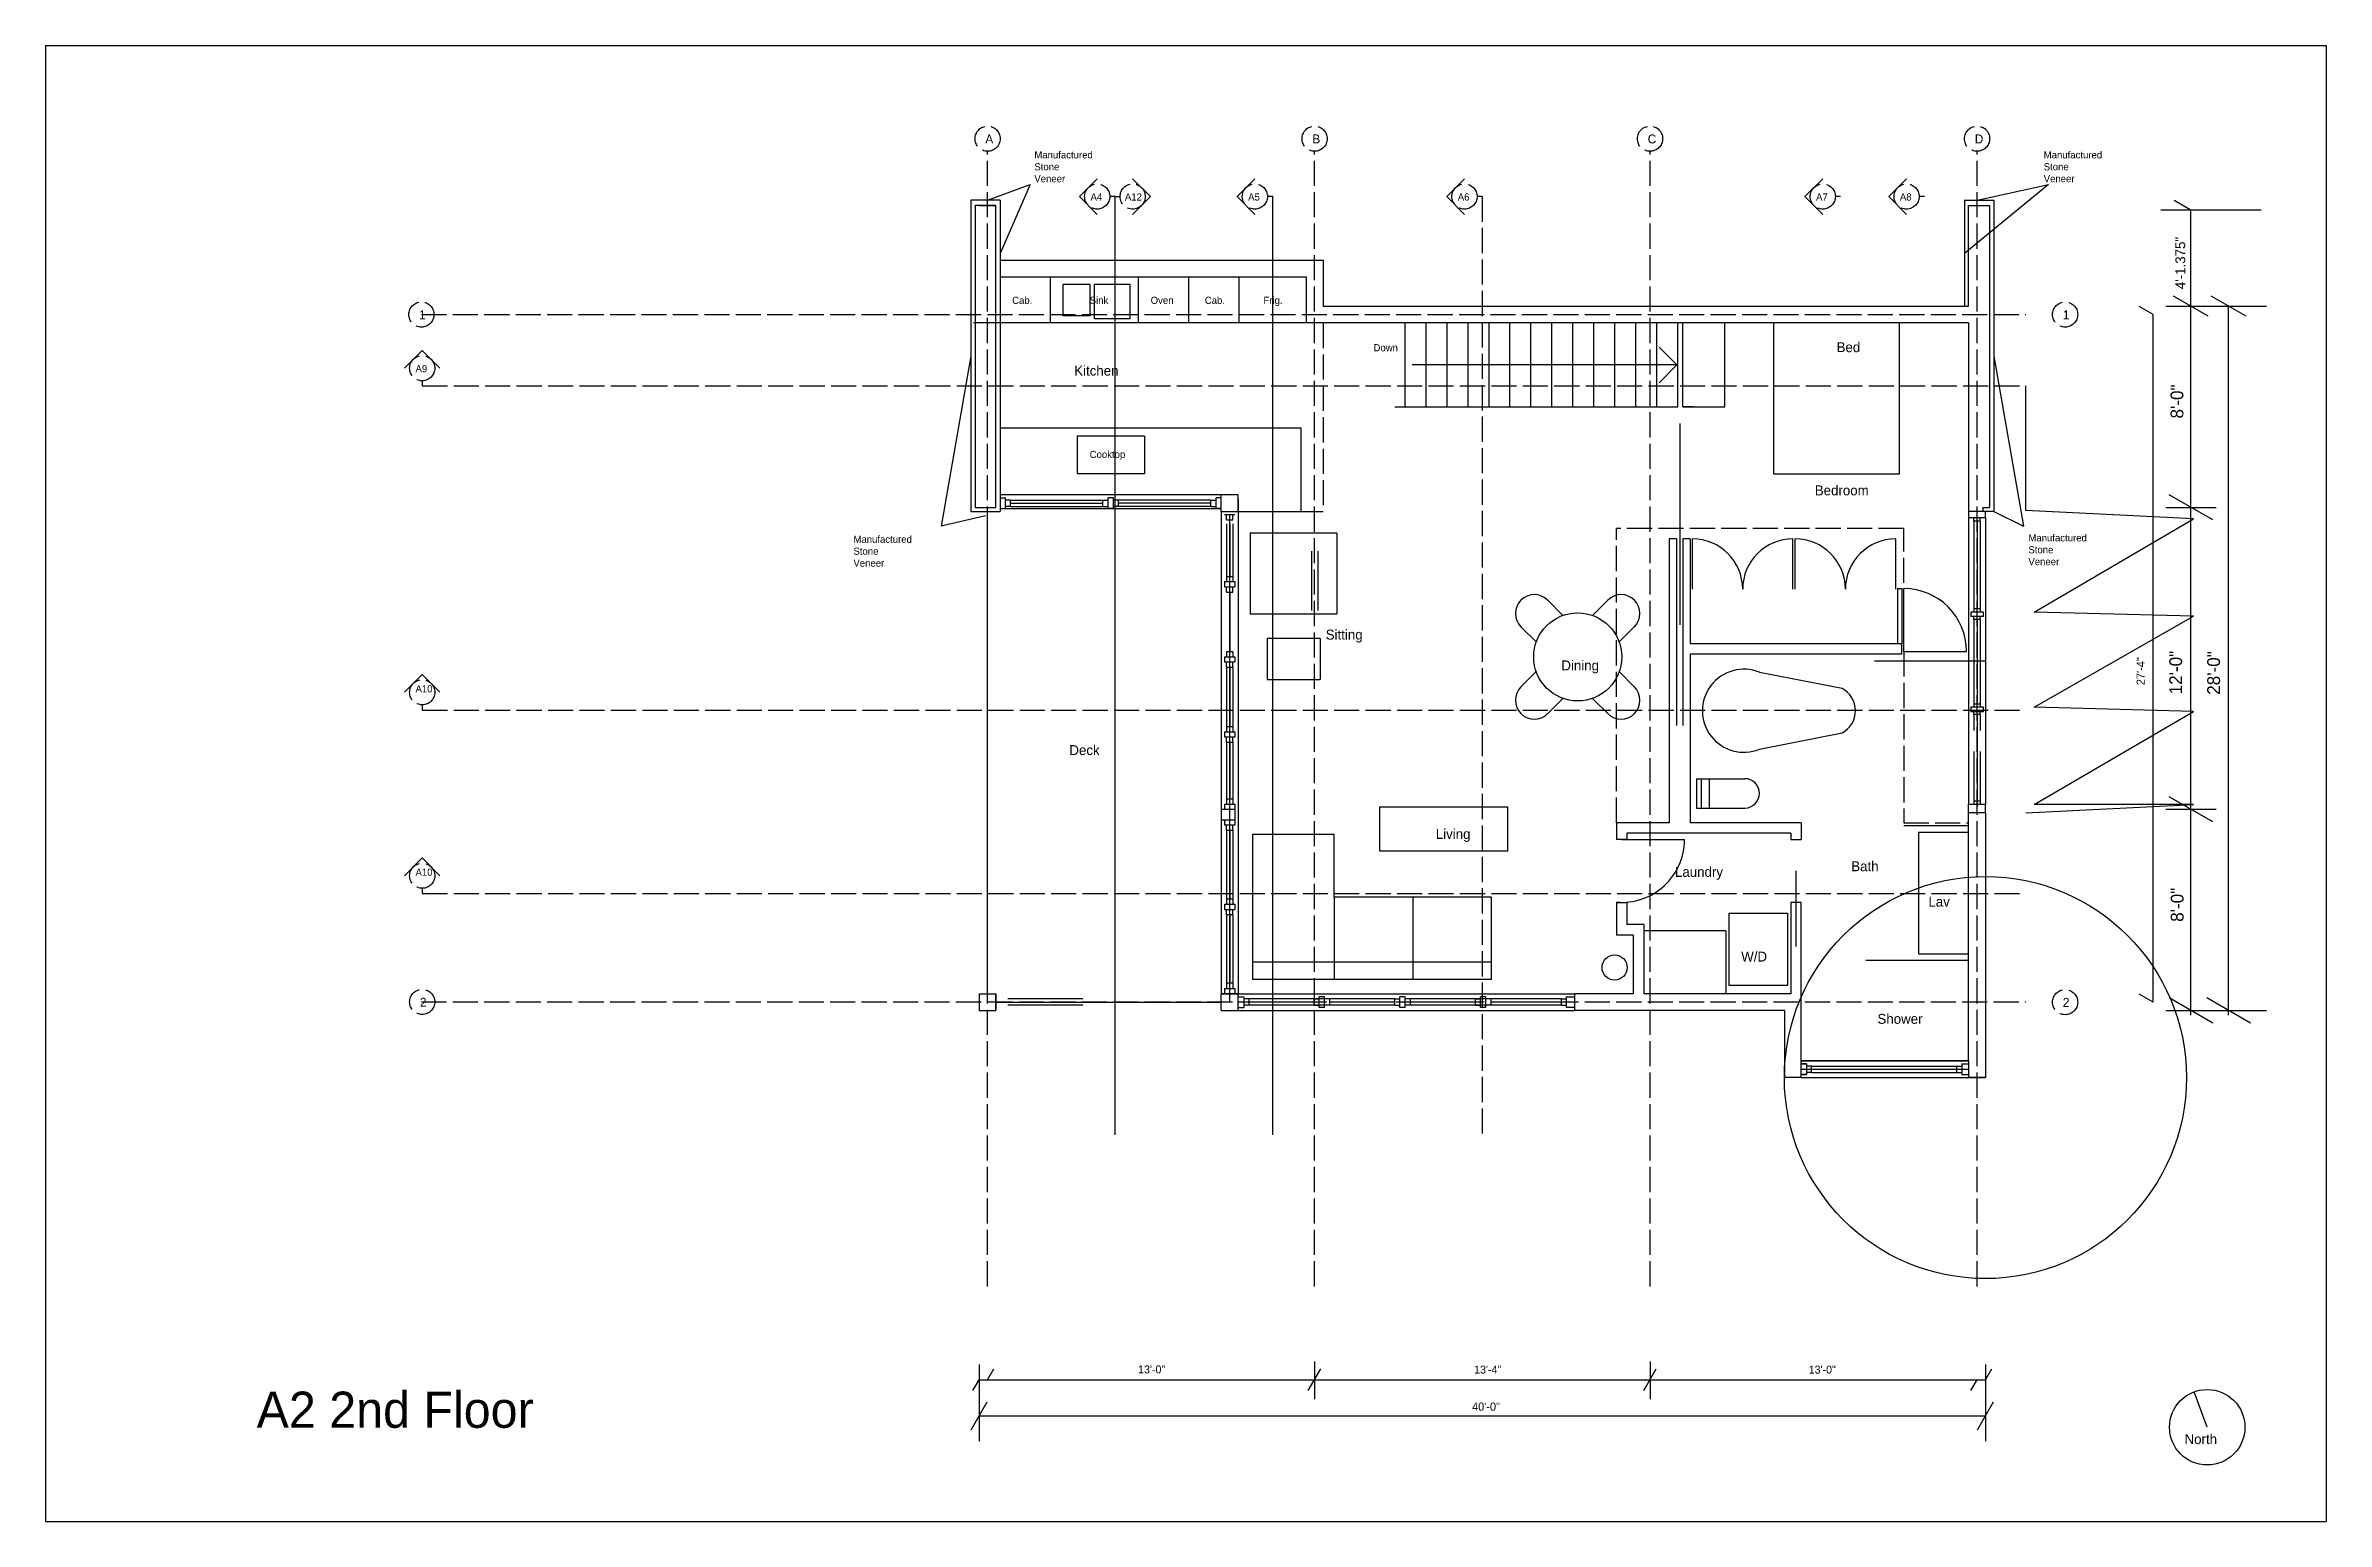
# Model space of a CAD drawing. Header units: inches. Extents: x 967 to 6851, y -1067 to 3434.
# Drawn here: x 967 to 2055, y 1971 to 2675 of the extents above; entities that cross this region are included whole.
import ezdxf

# ---------------------------------------------------------------- set-up
doc = ezdxf.new("R2010")
doc.units = ezdxf.units.IN
doc.header["$MEASUREMENT"] = 0
doc.linetypes.add('ACAD_ISO02W100', pattern=[15, 12, -3])
for name, color, linetype in [('const', 7, 'Continuous'), ('e1', 7, 'Continuous'), ('e2', 251, 'Continuous'), ('glass', 172, 'Continuous'), ('grid', 252, 'ACAD_ISO02W100'), ('millwork', 253, 'Continuous'), ('soffit', 253, 'ACAD_ISO02W100'), ('stairs', 140, 'Continuous'), ('walls', 7, 'Continuous')]:
    doc.layers.add(name, color=color, linetype=linetype)

msp = doc.modelspace()

# ---------------------------------------------------------------- texts
at = {"layer": 'const', "attachment_point": 1}
for s, insert, char_height, width in [('A', (1415.2, 2632.4), 4.26, 1625.197), ('\\pt3.4098;Manufactured^JStone^JVeneer', (1438.6, 2624.4), 3.41, 1300.158), ('B', (1571.2, 2632.4), 4.26, 1625.197), ('C', (1731.2, 2632.4), 4.26, 1625.197), ('D', (1887.2, 2632.4), 4.26, 1625.197), ('\\pt3.4098;Manufactured^JStone^JVeneer', (1920.1, 2624.4), 3.41, 1300.158), ('A4', (1465.4, 2604.3), 3.41, 1300.158), ('A12', (1481.8, 2604.3), 3.41, 1300.158), ('A5', (1540.6, 2604.3), 3.41, 1300.158), ('A6', (1640.6, 2604.3), 3.41, 1300.158), ('A7', (1811.5, 2604.3), 3.41, 1300.158), ('A8', (1851.5, 2604.3), 3.41, 1300.158), ('1', (1145.1, 2548.5), 4.26, 1625.197), ('\\pt3.4098;Cab.', (1428, 2555), 3.41, 1300.158), ('\\pt3.4098;Sink', (1465, 2555), 3.41, 1300.158), ('\\pt3.4098;Oven', (1494.1, 2555), 3.41, 1300.158), ('\\pt3.4098;Cab.', (1519.9, 2555), 3.41, 1300.158), ('\\pt3.4098;Frig.', (1547.9, 2555), 3.41, 1300.158), ('1', (1929.2, 2548.5), 4.26, 1625.197), ('\\pt3.4098;Down', (1600.4, 2532.4), 3.41, 1300.158), ('Bed', (1821.3, 2533.3), 4.74, 1805.775), ('A9', (1143.4, 2522.4), 3.41, 1300.158), ('\\PKitchen', (1457.6, 2530), 4.74, 1805.775), ('\\pt3.4098;Cooktop', (1465, 2481.5), 3.41, 1300.158), ('\\PBedroom', (1810.9, 2472.9), 4.74, 1805.775), ('\\pt3.4098;Manufactured^JStone^JVeneer', (1352.3, 2441), 3.41, 1300.158), ('\\pt3.4098;Manufactured^JStone^JVeneer', (1912.8, 2441.7), 3.41, 1300.158), ('Sitting', (1577.6, 2396.2), 4.74, 1805.775), ('\\PDining', (1690, 2389.4), 4.74, 1805.775), ('A10', (1143.4, 2369.7), 3.41, 1300.158), ('Deck', (1455.3, 2341.1), 4.74, 1805.775), ('Living', (1630.1, 2301.1), 4.74, 1805.775), ('Bath', (1828.3, 2285.7), 4.74, 1805.775), ('A10', (1143.4, 2282.2), 3.41, 1300.158), ('Laundry', (1744.2, 2283), 4.74, 1805.775), ('Lav', (1865.1, 2268.8), 4.74, 1805.775), ('W/D', (1775.8, 2242.6), 4.74, 1805.775), ('2', (1145.5, 2220.6), 4.26, 1625.197), ('2', (1929.2, 2220.5), 4.26, 1625.197), ('Shower', (1840.8, 2212.9), 4.74, 1805.775), ('13\'-0"', (1488.1, 2045.2), 3.79, 1444.62), ('13\'-4"', (1648.4, 2045.1), 3.79, 1444.62), ('13\'-0"', (1808, 2045.1), 3.79, 1444.62), ('A2 2nd Floor', (1067.6, 2032.7), 17.262, 6582.049), ('40\'-0"', (1647.4, 2027.5), 3.91, 1491.22), ('North', (1987.3, 2012.4), 4.74, 1805.775)]:
    msp.add_mtext(s, dxfattribs=dict(at, insert=insert, char_height=char_height, width=width))
at = {"layer": 'const', "attachment_point": 1, "rotation": 90}
for s, insert, char_height, width in [('4\'-1.375"', (1982.9, 2558.6), 4.74, 1805.775), ('8\'-0"', (1980.6, 2496.9), 6.11, 2330.032), ('27\'-4"', (1964.4, 2369.7), 3.91, 1491.22), ('12\'-0"', (1980, 2365.3), 6.11, 2330.032), ('28\'-0"', (1998.1, 2365.1), 6.11, 2330.032), ('8\'-0"', (1980.7, 2256.8), 6.11, 2330.032)]:
    msp.add_mtext(s, dxfattribs=dict(at, insert=insert, char_height=char_height, width=width))

# ---------------------------------------------------------------- linework, layer by layer
for p, q in [((966.9, 2674.8), (2054.9, 2674.8)), ((966.9, 2674.8), (966.9, 1970.8)), ((2054.9, 2674.8), (2054.9, 1970.8)), ((966.9, 1970.8), (2054.9, 1970.8))]:
    msp.add_line(p, q)
at = {"layer": 'const'}
for p, q in [((1990.3, 2596.3), (1982.3, 2600.9)), ((2023.9, 2596.3), (1975.9, 2596.3)), ((1990.3, 2212.3), (1990.3, 2596.3)), ((1972.3, 2546.5), (1965.6, 2550.3)), ((1972.3, 2218.5), (1972.3, 2546.5)), ((1978.3, 2550.5), (2026.3, 2550.5)), ((1998.6, 2545.7), (1982, 2555.3)), ((2016.6, 2545.7), (2000, 2555.3)), ((2008.3, 2212.3), (2008.3, 2550.5)), ((2000.7, 2448.5), (1979.9, 2460.5)), ((1978.3, 2454.5), (2002.3, 2454.5)), ((1978.3, 2310.5), (2002.3, 2310.5)), ((2000.7, 2304.5), (1979.9, 2316.5)), ((1972.3, 2218.5), (1965.6, 2222.3)), ((2000.7, 2208.5), (1979.9, 2220.5)), ((2018.7, 2208.5), (1997.9, 2220.5)), ((1978.3, 2214.5), (2026.3, 2214.5)), ((1412.3, 2045.7), (1412.3, 2009.1)), ((1892.3, 2045.7), (1892.3, 2009.1)), ((1409.3, 2033.2), (1412.3, 2038.4)), ((1412.3, 2038.4), (1892.3, 2038.4)), ((1416.3, 2038.4), (1419.3, 2043.6)), ((1569.3, 2033.2), (1575.3, 2043.6)), ((1729.3, 2033.2), (1735.3, 2043.6)), ((1885.3, 2033.2), (1888.3, 2038.4)), ((1892.3, 2038.4), (1895.3, 2043.6)), ((1408.5, 2014.5), (1416.1, 2027.8)), ((1888.5, 2014.5), (1896.1, 2027.8)), ((1412.3, 2021.1), (1892.3, 2021.1))]:
    msp.add_line(p, q, dxfattribs=at)
at = {"layer": 'e1'}
for p, q in [((1892.3, 2449.5), (1892.3, 2452.5)), ((1891.3, 2402.5), (1891.3, 2404.6)), ((1891.3, 2357), (1891.3, 2359.2)), ((1892.3, 2308.8), (1884.3, 2308.8)), ((1892.3, 2308.8), (1892.3, 2312.8)), ((1892.3, 2308.8), (1892.3, 2214.5))]:
    msp.add_line(p, q, dxfattribs=at)
for centre, radius in [((1892.3, 2182.5), 95.9), ((1998.1, 2015.7), 18)]:
    msp.add_circle(centre, radius, dxfattribs=at)
at = {"layer": 'e2'}
for p, q in [((1477.1, 2602.8), (1474.6, 2602.8)), ((1477.1, 2155.2), (1477.1, 2602.8)), ((1477.1, 2602.8), (1479.5, 2602.8)), ((1552.3, 2602.8), (1549.8, 2602.8)), ((1552.3, 2155.2), (1552.3, 2602.8)), ((1652.3, 2602.8), (1649.8, 2602.8)), ((1823.2, 2602.8), (1820.7, 2602.8)), ((1863.2, 2602.8), (1860.7, 2602.8)), ((1527.8, 2452.5), (1527.8, 2310.5)), ((1535.8, 2458.5), (1535.8, 2222.5)), ((1892.3, 2381.1), (1839.4, 2381.1)), ((1527.8, 2305.5), (1527.8, 2222.5)), ((1718.8, 2296.1), (1748.8, 2296.1)), ((1535.8, 2222.5), (1696.3, 2222.5)), ((1535.8, 2214.5), (1696.3, 2214.5)), ((1804.4, 2182.5), (1796.4, 2182.5)), ((1892.3, 2182.5), (1884.3, 2182.5))]:
    msp.add_line(p, q, dxfattribs=at)
msp.add_lwpolyline([(1911.5, 2308.8), (1991.5, 2312.8), (1915.5, 2312.8), (1991.5, 2357.2), (1915.5, 2359.2), (1991.5, 2402.6), (1915.5, 2404.6), (1991.5, 2449.1), (1911.5, 2453.1), (1911.5, 2512.5)], dxfattribs=at)
msp.add_arc((1718.8, 2296.1), 30, 265.2198, 0, dxfattribs=at)
at = {"layer": 'glass'}
for p, q in [((1427.3, 2458), (1471.3, 2458)), ((1427.3, 2455), (1471.3, 2455)), ((1522.8, 2458), (1478.8, 2458)), ((1522.8, 2455), (1478.8, 2455)), ((1530.3, 2446.6), (1530.3, 2421.6)), ((1533.3, 2446.6), (1533.3, 2421.6)), ((1886.8, 2448), (1886.8, 2406.1)), ((1889.8, 2448), (1889.8, 2406.1)), ((1570.8, 2433.6), (1570.8, 2405.3)), ((1573.8, 2433.6), (1573.8, 2405.3)), ((1886.8, 2401), (1886.8, 2360.7)), ((1889.8, 2401), (1889.8, 2360.7)), ((1530.3, 2378.3), (1530.3, 2350)), ((1533.3, 2378.3), (1533.3, 2350)), ((1886.8, 2355.7), (1886.8, 2348)), ((1889.8, 2355.7), (1889.8, 2348)), ((1530.3, 2342.5), (1530.3, 2315.5)), ((1533.3, 2342.5), (1533.3, 2315.5)), ((1886.8, 2338), (1886.8, 2314.3)), ((1889.8, 2338), (1889.8, 2314.3)), ((1530.3, 2300.5), (1530.3, 2267.7)), ((1533.3, 2300.5), (1533.3, 2267.7)), ((1530.3, 2260.2), (1530.3, 2227.5)), ((1533.3, 2260.2), (1533.3, 2227.5)), ((1461.7, 2220), (1426, 2220)), ((1576.8, 2220), (1540.5, 2220)), ((1610.5, 2220), (1579.5, 2220)), ((1690, 2220), (1618, 2220)), ((1461.7, 2217), (1426, 2217)), ((1576.8, 2217), (1540.5, 2217)), ((1610.5, 2217), (1579.5, 2217)), ((1690, 2217), (1618, 2217)), ((1809.4, 2188), (1878.6, 2188)), ((1809.4, 2185), (1878.6, 2185))]:
    msp.add_line(p, q, dxfattribs=at)
at = {"layer": 'grid'}
for p, q in [((1416.3, 2082.9), (1416.3, 2624.4)), ((1572.3, 2082.9), (1572.3, 2624.4)), ((1732.3, 2082.9), (1732.3, 2624.4)), ((1888.3, 2082.9), (1888.3, 2624.4)), ((1652.3, 2602.8), (1652.3, 2155.2)), ((1146.2, 2546.5), (1911.5, 2546.5)), ((1146.6, 2514.9), (1146.6, 2512.5)), ((1146.6, 2512.5), (1911.5, 2512.5)), ((1146.6, 2360.3), (1146.6, 2357.8)), ((1146.6, 2357.8), (1911.5, 2357.8)), ((1146.6, 2272.8), (1146.6, 2270.3)), ((1146.6, 2270.3), (1911.5, 2270.3)), ((1146.2, 2218.6), (1911.5, 2218.6))]:
    msp.add_line(p, q, dxfattribs=at)
for centre in [(1416.3, 2630.4), (1572.3, 2630.4), (1732.3, 2630.4), (1888.3, 2630.4), (1468.6, 2602.8), (1485.5, 2602.8), (1543.8, 2602.8), (1643.8, 2602.8), (1814.7, 2602.8), (1854.7, 2602.8), (1146.2, 2546.5), (1930.3, 2546.5), (1146.6, 2520.9), (1146.6, 2366.3), (1146.6, 2278.8), (1146.6, 2218.6), (1930.3, 2218.5)]:
    msp.add_circle(centre, 6, dxfattribs=at)
at = {"layer": 'millwork'}
for p, q in [((1416.3, 2601), (1436.6, 2608.5)), ((1436.6, 2608.5), (1422.3, 2575.7)), ((1922.4, 2608.5), (1882.3, 2575.7)), ((1888.3, 2601), (1922.4, 2608.5)), ((1884.3, 2550.5), (1884.3, 2598.5)), ((1446.3, 2542.5), (1446.3, 2564.5)), ((1452.3, 2545.9), (1452.3, 2560.9)), ((1465.3, 2560.9), (1452.3, 2560.9)), ((1465.3, 2545.9), (1465.3, 2560.9)), ((1467.3, 2544.4), (1467.3, 2560.9)), ((1484.3, 2560.9), (1467.3, 2560.9)), ((1484.3, 2544.4), (1484.3, 2560.9)), ((1488.3, 2542.5), (1488.3, 2564.5)), ((1512.3, 2542.5), (1512.3, 2564.5)), ((1536.3, 2542.5), (1536.3, 2564.5)), ((1568.3, 2542.5), (1409.5, 2542.5)), ((1465.3, 2545.9), (1452.3, 2545.9)), ((1484.3, 2544.4), (1467.3, 2544.4)), ((1745.5, 2502.5), (1745.5, 2542.5)), ((1748, 2502.5), (1748, 2542.5)), ((1768, 2502.5), (1768, 2542.5)), ((1791.3, 2470.5), (1791.3, 2542.5)), ((1851.3, 2470.5), (1851.3, 2542.5)), ((1408.3, 2526.7), (1394.1, 2445.6)), ((1896.3, 2526.7), (1910.5, 2445.6)), ((1748, 2502.5), (1748, 2502.5)), ((1748, 2502.5), (1768, 2502.5)), ((1422.3, 2492.5), (1565.8, 2492.5)), ((1565.8, 2492.5), (1565.8, 2452.5)), ((1459.1, 2488.5), (1459.1, 2470.5)), ((1491.1, 2488.5), (1459.1, 2488.5)), ((1491.1, 2488.5), (1491.1, 2470.5)), ((1491.1, 2470.5), (1459.1, 2470.5)), ((1791.3, 2470.5), (1851.3, 2470.5)), ((1527.8, 2460.5), (1422.3, 2460.5)), ((1415.3, 2450.5), (1394.1, 2445.6)), ((1416.3, 2222.5), (1416.3, 2452.5)), ((1422.3, 2454), (1527.8, 2454)), ((1427.3, 2456.5), (1471.3, 2456.5)), ((1522.8, 2456.5), (1478.8, 2456.5)), ((1531.8, 2218.5), (1531.8, 2451.1)), ((1535.8, 2452.5), (1565.8, 2452.5)), ((1884.3, 2449.5), (1884.3, 2312.8)), ((1892.3, 2449.5), (1892.3, 2312.8)), ((1896.3, 2452.5), (1910.5, 2445.6)), ((1531.8, 2446.6), (1531.8, 2421.6)), ((1582.9, 2442.2), (1541.6, 2442.2)), ((1541.6, 2442.2), (1541.6, 2403.7)), ((1582.9, 2442.2), (1582.9, 2403.7)), ((1752.5, 2415.5), (1752.5, 2439.5)), ((1800.5, 2415.5), (1800.5, 2439.5)), ((1801.5, 2415.5), (1801.5, 2439.5)), ((1849.5, 2415.5), (1849.5, 2439.5)), ((1888.3, 2448), (1888.3, 2406.1)), ((1850.4, 2415.8), (1850.4, 2389.5)), ((1850.4, 2415.8), (1852.4, 2415.8)), ((1852.4, 2415.8), (1852.4, 2389.5)), ((1531.8, 2414.1), (1531.8, 2385.8)), ((1683.5, 2410.3), (1690.7, 2403)), ((1712.1, 2410.3), (1704.8, 2403)), ((1541.6, 2403.7), (1582.9, 2403.7)), ((1670.7, 2397.5), (1678, 2390.3)), ((1724.8, 2397.5), (1717.6, 2390.3)), ((1888.3, 2401), (1888.3, 2360.7)), ((1574.9, 2391.9), (1549.6, 2391.9)), ((1549.6, 2391.9), (1549.6, 2372.4)), ((1574.9, 2391.9), (1574.9, 2372.4)), ((1531.8, 2378.3), (1531.8, 2350)), ((1549.6, 2372.4), (1574.9, 2372.4)), ((1670.7, 2368.9), (1678, 2376.2)), ((1724.8, 2368.9), (1717.6, 2376.2)), ((1823.9, 2368.1), (1784.5, 2375.8)), ((1683.5, 2356.2), (1690.7, 2363.4)), ((1712.1, 2356.2), (1704.8, 2363.4)), ((1888.3, 2355.7), (1888.3, 2314.3)), ((1531.8, 2342.5), (1531.8, 2315.5)), ((1784.5, 2339.2), (1823.9, 2346.9)), ((1888.3, 2338), (1888.3, 2311.8)), ((1754.5, 2325.1), (1777.5, 2325.1)), ((1754.5, 2325.1), (1754.5, 2311.1)), ((1756.8, 2311.1), (1756.8, 2325.1)), ((1760.5, 2325.1), (1760.5, 2311.1)), ((1603.3, 2311.7), (1603.3, 2290.6)), ((1603.3, 2311.7), (1664.5, 2311.7)), ((1664.5, 2290.6), (1664.5, 2311.7)), ((1754.5, 2311.1), (1777.5, 2311.1)), ((1531.8, 2300.5), (1531.8, 2267.7)), ((1860.3, 2299.6), (1860.3, 2241.5)), ((1860.3, 2299.6), (1884.3, 2299.6)), ((1603.3, 2290.6), (1664.5, 2290.6)), ((1581.7, 2268.5), (1581.7, 2229.5)), ((1619.2, 2268.5), (1619.2, 2229.5)), ((1531.8, 2260.2), (1531.8, 2227.5)), ((1768.4, 2252.5), (1729.3, 2252.5)), ((1768.4, 2252.5), (1768.4, 2222.5)), ((1769.9, 2260.9), (1797.9, 2260.9)), ((1769.9, 2260.9), (1769.9, 2226.5)), ((1797.9, 2260.9), (1797.9, 2226.5)), ((1860.3, 2241.5), (1884.3, 2241.5)), ((1656.7, 2237.5), (1542.7, 2237.5)), ((1797.9, 2226.5), (1769.9, 2226.5)), ((1420.3, 2218.5), (1527.8, 2218.5)), ((1572, 2218.5), (1541, 2218.5)), ((1610.5, 2218.5), (1579.5, 2218.5)), ((1649, 2218.5), (1618, 2218.5)), ((1690, 2218.5), (1656.5, 2218.5)), ((1804.4, 2190.5), (1884.3, 2190.5)), ((1804.4, 2186.5), (1884.2, 2186.5)), ((1804.4, 2182.5), (1884.3, 2182.5))]:
    msp.add_line(p, q, dxfattribs=at)
msp.add_lwpolyline([(1542.7, 2229.5), (1656.7, 2229.5), (1656.7, 2268.5), (1581.7, 2268.5), (1581.7, 2298.5), (1542.7, 2298.5), (1542.7, 2229.5)], dxfattribs=at)
msp.add_circle((1715.4, 2235), 6, dxfattribs=at)
for centre, radius, start, end in [((1752.5, 2415.5), 24, 360, 90), ((1800.5, 2415.5), 24, 90, 180), ((1801.5, 2415.5), 24, 360, 90), ((1849.5, 2415.5), 24, 90, 180), ((1853.3, 2385.8), 30, 0, 90), ((1677.1, 2403.9), 9, 45, 225), ((1718.5, 2403.9), 9, 315, 135), ((1777.1, 2357.5), 19.8, 67.9278, 292.0722), ((1677.1, 2362.5), 9, 135, 315), ((1718.5, 2362.5), 9, 225, 45), ((1818.3, 2357.5), 12, 297.8274, 62.1726), ((1777.5, 2318.1), 7, 270, 90)]:
    msp.add_arc(centre, radius, start, end, dxfattribs=at)
at = {"layer": 'soffit'}
for p, q in [((1576.3, 2542.5), (1576.3, 2452.5)), ((1535.8, 2452.5), (1576.3, 2452.5)), ((1716.3, 2304.1), (1716.3, 2444.5)), ((1853.3, 2444.5), (1716.3, 2444.5)), ((1853.3, 2418.5), (1853.3, 2444.5)), ((1853.3, 2385.8), (1853.3, 2304.1)), ((1853.3, 2304.1), (1884.3, 2304.1))]:
    msp.add_line(p, q, dxfattribs=at)
at = {"layer": 'stairs'}
for p, q in [((1615.5, 2502.5), (1615.5, 2542.5)), ((1625.5, 2502.5), (1625.5, 2542.5)), ((1635.5, 2502.5), (1635.5, 2542.5)), ((1645.5, 2502.5), (1645.5, 2542.5)), ((1655.5, 2502.5), (1655.5, 2542.5)), ((1665.5, 2502.5), (1665.5, 2542.5)), ((1675.5, 2502.5), (1675.5, 2542.5)), ((1685.5, 2502.5), (1685.5, 2542.5)), ((1695.5, 2502.5), (1695.5, 2542.5)), ((1705.5, 2502.5), (1705.5, 2542.5)), ((1715.5, 2502.5), (1715.5, 2542.5)), ((1725.5, 2502.5), (1725.5, 2542.5)), ((1735.5, 2502.5), (1735.5, 2542.5)), ((1610.5, 2502.5), (1745.5, 2502.5))]:
    msp.add_line(p, q, dxfattribs=at)
at = {"layer": 'walls'}
for p, q in [((1468.6, 2611.3), (1460.1, 2602.8)), ((1485.5, 2611.3), (1494, 2602.8)), ((1543.8, 2611.3), (1535.3, 2602.8)), ((1643.8, 2611.3), (1635.3, 2602.8)), ((1814.7, 2611.3), (1806.2, 2602.8)), ((1854.7, 2611.3), (1846.2, 2602.8)), ((1408.3, 2601), (1408.3, 2452.5)), ((1422.3, 2601), (1408.3, 2601)), ((1422.3, 2601), (1422.3, 2452.5)), ((1468.6, 2594.3), (1460.1, 2602.8)), ((1485.5, 2594.3), (1494, 2602.8)), ((1543.8, 2594.3), (1535.3, 2602.8)), ((1643.8, 2594.3), (1635.3, 2602.8)), ((1814.7, 2594.3), (1806.2, 2602.8)), ((1854.7, 2594.3), (1846.2, 2602.8)), ((1882.3, 2601), (1882.3, 2550.5)), ((1882.3, 2601), (1896.3, 2601)), ((1896.3, 2601), (1896.3, 2452.5)), ((1420.3, 2598.5), (1410.3, 2598.5)), ((1410.3, 2598.5), (1410.3, 2454.5)), ((1412.3, 2598.5), (1420.3, 2598.5)), ((1420.3, 2454.5), (1420.3, 2598.5)), ((1884.3, 2598.5), (1894.3, 2598.5)), ((1894.3, 2598.5), (1894.3, 2454.5)), ((1422.3, 2572.5), (1576.3, 2572.5)), ((1576.3, 2572.5), (1576.3, 2550.5)), ((1422.3, 2564.5), (1568.3, 2564.5)), ((1568.3, 2564.5), (1568.3, 2542.5)), ((1576.3, 2550.5), (1884.3, 2550.5)), ((1884.3, 2542.5), (1568.3, 2542.5)), ((1884.3, 2542.5), (1884.3, 2449.5)), ((1138.1, 2520.9), (1146.6, 2529.4)), ((1155, 2520.9), (1146.6, 2529.4)), ((1745.1, 2522.5), (1736.6, 2530.9)), ((1745.1, 2522.5), (1618.9, 2522.5)), ((1745.1, 2522.5), (1736.6, 2514)), ((1753, 2502.5), (1748, 2502.5)), ((1746.5, 2494.5), (1746.5, 2398.5)), ((1422.3, 2459), (1424.8, 2459)), ((1424.8, 2454), (1424.8, 2459)), ((1476.3, 2459), (1473.8, 2459)), ((1473.8, 2454), (1473.8, 2459)), ((1476.3, 2454), (1476.3, 2459)), ((1525.3, 2454), (1525.3, 2459)), ((1527.8, 2459), (1525.3, 2459)), ((1535.8, 2460.5), (1527.8, 2460.5)), ((1527.8, 2452.5), (1527.8, 2460.5)), ((1535.8, 2452.5), (1535.8, 2460.5)), ((1408.3, 2452.5), (1422.3, 2452.5)), ((1410.3, 2454.5), (1420.3, 2454.5)), ((1422.3, 2454), (1424.8, 2454)), ((1427.3, 2458), (1424.8, 2458)), ((1427.3, 2455), (1424.8, 2455)), ((1427.3, 2455), (1427.3, 2458)), ((1471.3, 2455), (1471.3, 2458)), ((1471.3, 2458), (1473.8, 2458)), ((1471.3, 2455), (1473.8, 2455)), ((1476.3, 2454), (1473.8, 2454)), ((1478.8, 2458), (1476.3, 2458)), ((1478.8, 2455), (1476.3, 2455)), ((1478.8, 2455), (1478.8, 2458)), ((1522.8, 2458), (1525.3, 2458)), ((1522.8, 2455), (1522.8, 2458)), ((1522.8, 2455), (1525.3, 2455)), ((1527.8, 2454), (1525.3, 2454)), ((1527.8, 2452.5), (1535.8, 2452.5)), ((1529.3, 2451.1), (1534.3, 2451.1)), ((1530.3, 2448.6), (1530.3, 2451.1)), ((1530.3, 2448.6), (1533.3, 2448.6)), ((1533.3, 2448.6), (1533.3, 2451.1)), ((1892.3, 2452.5), (1884.3, 2452.5)), ((1892.3, 2449.5), (1884.3, 2449.5)), ((1886.8, 2448), (1886.8, 2449.5)), ((1889.8, 2448), (1889.8, 2449.5)), ((1891.1, 2454.5), (1894.3, 2454.5)), ((1891.1, 2454.5), (1891.1, 2452.5)), ((1896.3, 2452.5), (1891.1, 2452.5)), ((1741.5, 2439.5), (1741.5, 2304.1)), ((1745, 2439.5), (1741.5, 2439.5)), ((1745, 2439.5), (1745, 2350.5)), ((1748, 2439.5), (1748, 2350.5)), ((1751.5, 2439.5), (1748, 2439.5)), ((1751.5, 2439.5), (1751.5, 2389.5)), ((1889.8, 2448), (1886.8, 2448)), ((1529.3, 2419.1), (1534.3, 2419.1)), ((1529.3, 2419.1), (1529.3, 2416.6)), ((1529.3, 2416.6), (1534.3, 2416.6)), ((1530.3, 2421.6), (1530.3, 2419.1)), ((1530.3, 2421.6), (1533.3, 2421.6)), ((1530.3, 2414.1), (1530.3, 2416.6)), ((1533.3, 2421.6), (1533.3, 2419.1)), ((1533.3, 2414.1), (1533.3, 2416.6)), ((1534.3, 2419.1), (1534.3, 2416.6)), ((1853.3, 2385.8), (1853.3, 2415.8)), ((1530.3, 2414.1), (1533.3, 2414.1)), ((1885.3, 2404.6), (1885.3, 2402.5)), ((1891.3, 2404.6), (1885.3, 2404.6)), ((1889.8, 2406.1), (1886.8, 2406.1)), ((1886.8, 2406.1), (1886.8, 2404.6)), ((1889.8, 2406.1), (1889.8, 2404.6)), ((1891.3, 2402.5), (1885.3, 2402.5)), ((1886.8, 2401), (1886.8, 2402.5)), ((1889.8, 2401), (1886.8, 2401)), ((1889.8, 2401), (1889.8, 2402.5)), ((1529.3, 2383.3), (1534.3, 2383.3)), ((1529.3, 2383.3), (1529.3, 2380.8)), ((1530.3, 2385.8), (1530.3, 2383.3)), ((1530.3, 2385.8), (1533.3, 2385.8)), ((1533.3, 2385.8), (1533.3, 2383.3)), ((1534.3, 2383.3), (1534.3, 2380.8)), ((1852.4, 2389.5), (1751.5, 2389.5)), ((1751.5, 2384.5), (1751.5, 2304.1)), ((1852.4, 2384.5), (1751.5, 2384.5)), ((1852.4, 2384.5), (1852.4, 2389.5)), ((1853.3, 2385.8), (1883.3, 2385.8)), ((1138.1, 2366.3), (1146.6, 2374.8)), ((1155, 2366.3), (1146.6, 2374.8)), ((1529.3, 2380.8), (1534.3, 2380.8)), ((1530.3, 2378.3), (1530.3, 2380.8)), ((1530.3, 2378.3), (1533.3, 2378.3)), ((1533.3, 2378.3), (1533.3, 2380.8)), ((1891.3, 2359.2), (1885.3, 2359.2)), ((1885.3, 2359.2), (1885.3, 2357)), ((1891.3, 2357), (1885.3, 2357)), ((1889.8, 2360.7), (1886.8, 2360.7)), ((1886.8, 2360.7), (1886.8, 2359.2)), ((1886.8, 2355.5), (1886.8, 2357)), ((1889.8, 2355.7), (1886.8, 2355.7)), ((1889.8, 2360.7), (1889.8, 2359.2)), ((1889.8, 2355.5), (1889.8, 2357)), ((1529.3, 2347.5), (1534.3, 2347.5)), ((1529.3, 2347.5), (1529.3, 2345)), ((1529.3, 2345), (1534.3, 2345)), ((1530.3, 2350), (1530.3, 2347.5)), ((1530.3, 2350), (1533.3, 2350)), ((1530.3, 2342.5), (1530.3, 2345)), ((1530.3, 2342.5), (1533.3, 2342.5)), ((1533.3, 2350), (1533.3, 2347.5)), ((1533.3, 2342.5), (1533.3, 2345)), ((1534.3, 2347.5), (1534.3, 2345)), ((1527.8, 2310.5), (1534.3, 2310.5)), ((1527.8, 2310.5), (1527.8, 2305.5)), ((1529.3, 2313), (1534.3, 2313)), ((1529.3, 2313), (1529.3, 2310.5)), ((1530.3, 2315.5), (1533.3, 2315.5)), ((1530.3, 2315.5), (1530.3, 2313)), ((1533.3, 2315.5), (1533.3, 2313)), ((1534.3, 2313), (1534.3, 2303)), ((1884.3, 2190.5), (1884.3, 2312.8)), ((1892.3, 2312.8), (1884.3, 2312.8)), ((1889.8, 2314.3), (1886.8, 2314.3)), ((1886.8, 2314.3), (1886.8, 2312.8)), ((1889.8, 2314.3), (1889.8, 2312.8)), ((1527.8, 2305.5), (1534.3, 2305.5)), ((1529.3, 2305.5), (1529.3, 2303)), ((1529.3, 2303), (1534.3, 2303)), ((1530.3, 2300.5), (1530.3, 2303)), ((1530.3, 2300.5), (1533.3, 2300.5)), ((1533.3, 2300.5), (1533.3, 2303)), ((1716.3, 2304.1), (1716.3, 2296.1)), ((1741.5, 2304.1), (1716.3, 2304.1)), ((1721.3, 2296.1), (1716.3, 2296.1)), ((1799.4, 2299.1), (1721.3, 2299.1)), ((1721.3, 2299.1), (1721.3, 2296.1)), ((1804.4, 2304.1), (1751.5, 2304.1)), ((1799.4, 2299.1), (1799.4, 2296.1)), ((1799.4, 2296.1), (1804.4, 2296.1)), ((1804.4, 2304.1), (1804.4, 2296.1)), ((1884.3, 2302.6), (1853.3, 2302.6)), ((1138.1, 2278.8), (1146.6, 2287.3)), ((1155, 2278.8), (1146.6, 2287.3)), ((1801.9, 2281.1), (1801.9, 2245.1)), ((1529.3, 2265.2), (1534.3, 2265.2)), ((1529.3, 2265.2), (1529.3, 2262.7)), ((1530.3, 2267.7), (1530.3, 2265.2)), ((1530.3, 2267.7), (1533.3, 2267.7)), ((1533.3, 2267.7), (1533.3, 2265.2)), ((1534.3, 2265.2), (1534.3, 2262.7)), ((1716.3, 2266.2), (1716.3, 2266.1)), ((1716.3, 2266.1), (1716.3, 2250.5)), ((1716.3, 2266.1), (1721.3, 2266.1)), ((1721.3, 2266.1), (1721.3, 2255.5)), ((1799.4, 2266.1), (1799.4, 2222.5)), ((1804.4, 2266.1), (1799.4, 2266.1)), ((1801.9, 2266.1), (1801.9, 2266.1)), ((1804.4, 2222.5), (1804.4, 2266.1)), ((1529.3, 2262.7), (1534.3, 2262.7)), ((1530.3, 2260.2), (1530.3, 2262.7)), ((1533.3, 2260.2), (1530.3, 2260.2)), ((1533.3, 2260.2), (1533.3, 2262.7)), ((1729.3, 2255.5), (1721.3, 2255.5)), ((1729.3, 2255.5), (1729.3, 2222.5)), ((1724.3, 2250.5), (1716.3, 2250.5)), ((1724.3, 2250.5), (1724.3, 2222.5)), ((1892.3, 2246.5), (1892.3, 2182.5)), ((1835.3, 2238.5), (1884.3, 2238.5)), ((1412.3, 2222.5), (1412.3, 2214.5)), ((1412.3, 2222.5), (1420.3, 2222.5)), ((1420.3, 2222.5), (1420.3, 2214.5)), ((1420.3, 2214.5), (1420.3, 2222.5)), ((1527.8, 2222.5), (1535.8, 2222.5)), ((1535.8, 2222.5), (1527.8, 2222.5)), ((1527.8, 2214.5), (1527.8, 2222.5)), ((1529.3, 2225), (1534.3, 2225)), ((1529.3, 2225), (1529.3, 2222.5)), ((1533.3, 2227.5), (1530.3, 2227.5)), ((1530.3, 2227.5), (1530.3, 2225)), ((1533.3, 2227.5), (1533.3, 2225)), ((1534.3, 2225), (1534.3, 2222.5)), ((1535.8, 2214.5), (1535.8, 2222.5)), ((1535.8, 2221), (1538.5, 2221)), ((1538.5, 2221), (1538.5, 2216)), ((1541, 2220), (1538.5, 2220)), ((1541, 2217), (1541, 2220)), ((1572, 2220), (1574.5, 2220)), ((1572, 2220), (1572, 2217)), ((1574.5, 2220), (1572, 2220)), ((1574.5, 2216), (1574.5, 2221)), ((1577, 2221), (1574.5, 2221)), ((1577, 2216), (1577, 2221)), ((1579.5, 2220), (1577, 2220)), ((1579.5, 2217), (1579.5, 2220)), ((1610.5, 2220), (1613, 2220)), ((1610.5, 2217), (1610.5, 2220)), ((1613, 2216), (1613, 2221)), ((1615.5, 2221), (1613, 2221)), ((1615.5, 2216), (1615.5, 2221)), ((1618, 2220), (1615.5, 2220)), ((1618, 2217), (1618, 2220)), ((1649, 2220), (1651.5, 2220)), ((1649, 2217), (1649, 2220)), ((1651.5, 2216), (1651.5, 2221)), ((1654, 2221), (1651.5, 2221)), ((1654, 2216), (1654, 2221)), ((1656.5, 2220), (1654, 2220)), ((1656.5, 2217), (1656.5, 2220)), ((1690, 2217), (1690, 2220)), ((1690, 2220), (1692.5, 2220)), ((1692.5, 2216), (1692.5, 2221)), ((1692.5, 2221), (1696.3, 2221)), ((1696.3, 2222.5), (1696.3, 2214.5)), ((1724.3, 2222.5), (1696.3, 2222.5)), ((1799.4, 2222.5), (1729.3, 2222.5)), ((1804.4, 2190.5), (1804.4, 2222.5)), ((1412.3, 2214.5), (1420.3, 2214.5)), ((1527.8, 2214.5), (1535.8, 2214.5)), ((1535.8, 2216), (1538.5, 2216)), ((1541, 2217), (1538.5, 2217)), ((1572, 2217), (1574.5, 2217)), ((1574.5, 2217), (1572, 2217)), ((1577, 2216), (1574.5, 2216)), ((1579.5, 2217), (1577, 2217)), ((1610.5, 2217), (1613, 2217)), ((1615.5, 2216), (1613, 2216)), ((1618, 2217), (1615.5, 2217)), ((1649, 2217), (1651.5, 2217)), ((1654, 2216), (1651.5, 2216)), ((1656.5, 2217), (1654, 2217)), ((1690, 2217), (1692.5, 2217)), ((1696.3, 2216), (1692.5, 2216)), ((1796.4, 2214.5), (1696.3, 2214.5)), ((1796.4, 2214.5), (1796.4, 2182.5)), ((1804.4, 2182.5), (1804.4, 2190.5)), ((1884.3, 2190.5), (1804.4, 2190.5)), ((1804.4, 2189), (1806.9, 2189)), ((1806.9, 2189), (1804.4, 2189)), ((1806.9, 2189), (1806.9, 2184)), ((1809.4, 2188), (1806.9, 2188)), ((1809.4, 2185), (1809.4, 2188)), ((1809.4, 2185), (1809.4, 2188)), ((1878.6, 2185), (1878.6, 2188)), ((1878.6, 2188), (1881.1, 2188)), ((1881.1, 2189), (1881.1, 2184)), ((1881.1, 2189), (1884.3, 2189)), ((1884.3, 2190.5), (1884.3, 2182.5)), ((1804.4, 2182.5), (1796.4, 2182.5)), ((1804.4, 2184), (1806.9, 2184)), ((1806.9, 2184), (1804.4, 2184)), ((1809.4, 2185), (1806.9, 2185)), ((1878.6, 2185), (1881.1, 2185)), ((1881.1, 2184), (1884.3, 2184)), ((1884.3, 2182.5), (1892.3, 2182.5)), ((1572.3, 2047), (1572.3, 2029.1)), ((1732.3, 2047), (1732.3, 2029.1)), ((1998.1, 2015.7), (1991.9, 2032.6))]:
    msp.add_line(p, q, dxfattribs=at)
msp.add_circle((1697.8, 2383.2), 21, dxfattribs=at)

msp.set_redraw_order([(e.dxf.handle, doc.entitydb.next_handle()) for e in msp.query("TEXT MTEXT ATTDEF DIMENSION ARC_DIMENSION")])  # texts and dimensions are drawn at this point

doc.saveas('drawing.dxf')
